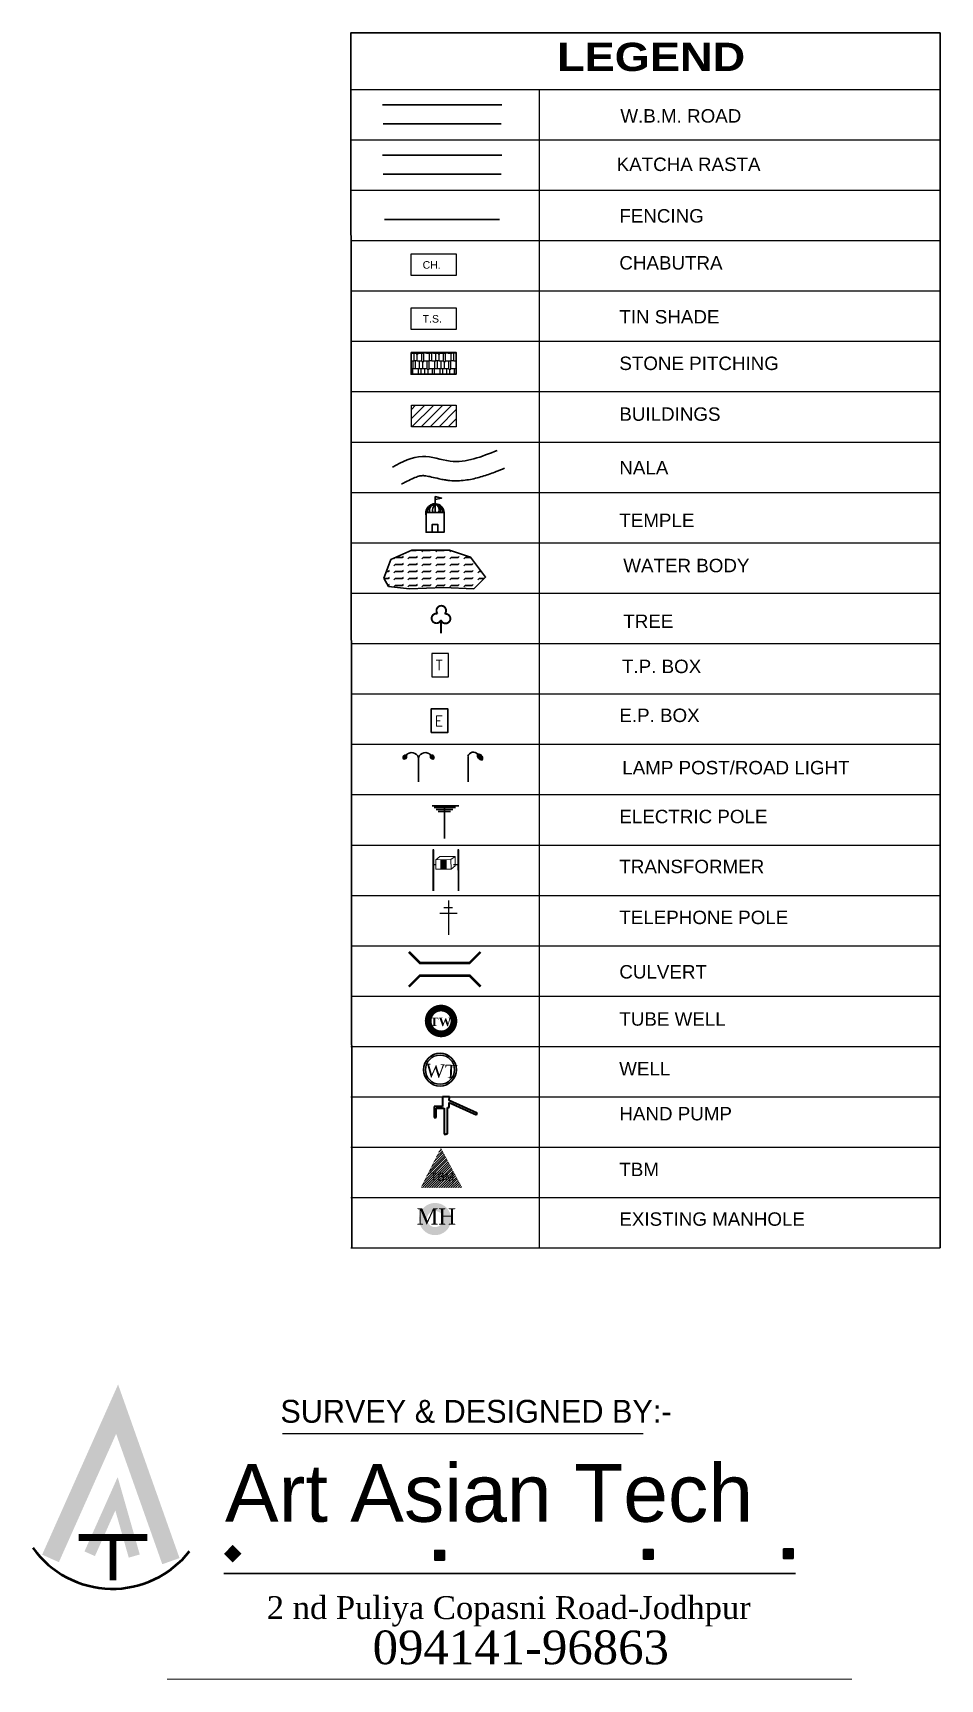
# Model space of a CAD drawing. Extents: x -8268 to 23638, y -6524 to 6806.
# Drawn here: x -2245.4 to -2160.7, y 2861.6 to 3015.3 of the extents above; entities that cross this region are included whole.
import ezdxf

# ---------------------------------------------------------------- set-up
doc = ezdxf.new("R2010")
doc.units = 0
doc.header["$MEASUREMENT"] = 0
for name, pattern in [('ACAD_ISO12W100', [21, 12, -3, 0, -3, 0, -3]), ('CENTERX2', [4, 2.5, -0.5, 0.5, -0.5]), ('DASHED', [0.75, 0.5, -0.25])]:
    doc.linetypes.add(name, pattern=pattern)
for name, color, linetype in [('BUILDING', 6, 'Continuous'), ('CULVERT', 140, 'Continuous'), ('DP', 7, 'Continuous'), ('FRAME', 7, 'Continuous'), ('HATCH', 6, 'Continuous'), ('HP', 7, 'Continuous'), ('MAN_HOLE', 4, 'Continuous'), ('STONE PICHING', 224, 'Continuous'), ('T_LINE', 7, 'ACAD_ISO12W100'), ('TABLE TEXT', 7, 'Continuous'), ('TBM', 1, 'Continuous'), ('TREES', 3, 'Continuous'), ('WATER TANK', 4, 'Continuous'), ('WELL', 4, 'Continuous')]:
    doc.layers.add(name, color=color, linetype=linetype)
for name, color, linetype, lineweight in [('center', 7, 'CENTERX2', 18), ('DRG', 6, 'Continuous', 30), ('EP', 5, 'Continuous', 30), ('FANCING', 6, 'SN-FENS', 30), ('KATCHA RASTA', 50, 'Continuous', 30), ('NALA', 4, 'Continuous', 30), ('ROAD', 9, 'Continuous', 30), ('S-B', 240, 'DASHED', 30), ('TEXT', 7, 'Continuous', 30), ('WATER', 4, 'Continuous', 30)]:
    doc.layers.add(name, color=color, linetype=linetype, lineweight=lineweight)
doc.styles.add('A', font='ARIAL.TTF')
doc.styles.add('AR', font='')
doc.styles.add('RK', font='TIMES.TTF')
doc.styles.add('ROMANS', font='romans.shx')
doc.styles.get("Standard").update_dxf_attribs({"font": 'simplex.shx'})
doc.styles.add('style1', font='swisscl.ttf', dxfattribs={"height": 5})
doc.styles.add('style19', font='', dxfattribs={"height": 5})
doc.styles.add('style3', font='swisse.ttf', dxfattribs={"height": 3})
doc.styles.add('style5', font='stylu.ttf', dxfattribs={"height": 1})
doc.styles.get('AR').set_extended_font_data('Arial Black')
doc.styles.get('style19').set_extended_font_data('Swis721 Th BT')
doc.linetypes.add('SN-FENS', pattern='A,4.742525,["X",Standard,S=2,R=359.989802,X=0,Y=-1.002985],0.257475,-0.807891,5', length=10.807891)

msp = doc.modelspace()

# ---------------------------------------------------------------- texts
at = {"layer": 'BUILDING', "color": 7, "style": 'A'}
for s, p in [('CH.', (-2209.008, 2993.257)), ('T.S.', (-2209.008, 2988.225))]:
    msp.add_text(s, height=0.7051, dxfattribs=at).set_placement(p)
at = {"layer": 'FRAME', "color": 7, "style": 'AR'}
msp.add_text('LEGEND', height=2.6361, dxfattribs=at).set_placement((-2196.468, 3011.706))
at = {"layer": 'FRAME', "style": 'A'}
for s, height, p in [('W.B.M. ROAD', 1.25353, (-2190.552, 3006.892)), ('KATCHA RASTA', 1.25353, (-2190.898, 3002.373)), ('FENCING', 1.2535, (-2190.647, 2997.562)), ('CHABUTRA', 1.2535, (-2190.647, 2993.178)), ('TIN SHADE', 1.2535, (-2190.647, 2988.146)), ('STONE PITCHING', 1.25353, (-2190.647, 2983.801)), ('BUILDINGS', 1.2535, (-2190.647, 2979.064)), ('NALA', 1.2535, (-2190.647, 2974.062)), ('TEMPLE', 1.2535, (-2190.647, 2969.151)), ('WATER BODY', 1.2535, (-2190.278, 2964.933)), ('TREE', 1.2535, (-2190.278, 2959.732)), ('T.P. BOX', 1.2535, (-2190.401, 2955.519)), ('E.P. BOX', 1.2535, (-2190.647, 2950.953)), ('LAMP POST/ROAD LIGHT', 1.25353, (-2190.374, 2946.071)), ('ELECTRIC POLE', 1.25353, (-2190.647, 2941.511)), ('TRANSFORMER', 1.25353, (-2190.647, 2936.848)), ('TELEPHONE POLE', 1.25353, (-2190.647, 2932.096)), ('CULVERT', 1.2535, (-2190.647, 2927.019)), ('TUBE WELL', 1.2535, (-2190.647, 2922.615)), ('WELL', 1.2535, (-2190.662, 2917.98)), ('HAND PUMP', 1.2535, (-2190.647, 2913.778)), ('TBM', 1.2535, (-2190.647, 2908.579)), ('EXISTING MANHOLE', 1.25353, (-2190.647, 2903.944))]:
    msp.add_text(s, height=height, dxfattribs=at).set_placement(p)
at = {"layer": 'TABLE TEXT', "color": 7}
for s, height, style, p in [('SURVEY & DESIGNED BY:-', 2.13599, 'style5', (-2222.283, 2885.563)), ('SURVEY & DESIGNED BY:-', 2.13599, 'style5', (-2222.283, 2885.563)), ('Art Asian Tech', 5.38042, 'style3', (-2227.455, 2876.32)), ('Art Asian Tech', 5.38042, 'style3', (-2227.455, 2876.32)), ('2 nd Puliya Copasni Road-Jodhpur', 2.13599, 'RK', (-2223.553, 2867.245)), ('2 nd Puliya Copasni Road-Jodhpur', 2.13599, 'RK', (-2223.553, 2867.245)), ('094141-96863 ', 3.13859, 'RK', (-2213.671, 2863.034))]:
    msp.add_text(s, height=height, dxfattribs=dict(at, style=style)).set_placement(p)

# ---------------------------------------------------------------- blocks, each defined once
blk = doc.blocks.new('A$C4B014825')
at = {"layer": 'TABLE TEXT', "color": 126}
for points, const_width in [([(7.69, 13.28), (36.78, 78.5), (60.29, 12.09)], 8), ([(24.81, 15.32), (36.52, 41.54), (44.28, 14.31)], 5), ([(50, 22.4), (20.01, 22.4)], 3), ([(35.01, 22.4), (35.01, 3.69)], 3)]:
    blk.add_lwpolyline(points, dxfattribs=dict(at, const_width=const_width))
at = {"layer": 'TABLE TEXT', "color": 126, "lineweight": 50}
blk.add_arc((34.76, 42.62), 42.62, 215.37084, 322.23061, dxfattribs=at)
blk = doc.blocks.new('TBM')
at = {"layer": 'TBM'}
h = blk.add_hatch(dxfattribs=at)
h.set_pattern_fill('ANSI31', color=256, scale=2, style=0)
h.set_pattern_definition([(45, (-10043.04594, -10174.33244), (-0.1767766953, 0.1767766953), [])])
h.paths.add_polyline_path([(-2.96, -0.02), (3.11, -0.02), (-0.02, 5.85)])
h.paths.add_polyline_path([(-1.87, 0.69), (1.87, 0.69), (1.87, 2.49), (-1.87, 2.49)], flags=24)
at = {"layer": 'TBM', "const_width": 0.05}
blk.add_lwpolyline([(-0.02, 5.85), (-2.96, -0.02), (3.11, -0.02), (-0.02, 5.85)], dxfattribs=at)
at = {"layer": 'TBM', "color": 7, "style": 'style19'}
blk.add_text('TBM', height=1.2, dxfattribs=at).set_placement((-1.57, 0.99))
blk = doc.blocks.new('WT')
at = {"layer": 'WATER', "lineweight": 30}
for radius in [2.44, 2.17]:
    blk.add_circle((-0.25, 0.12), radius, dxfattribs=at)
at = {"layer": 'WATER', "color": 7, "insert": (-2.33, 1.02), "char_height": 2, "width": 49.8222, "attachment_point": 1, "rotation": 357.2963, "style": 'style1'}
blk.add_mtext('{\\fTimes New Roman|b0|i0|c0|p18;WT}', dxfattribs=at)
blk = doc.blocks.new('W')
at = {"color": 151, "lineweight": 9, "const_width": 1}
blk.add_lwpolyline([(-1.92, 0, 1), (1.92, 0, 1)], format="xyb", close=True, dxfattribs=at)
at = {"lineweight": 9, "insert": (-0.04, 0.5), "char_height": 1.25, "width": 3.2449, "attachment_point": 2}
blk.add_mtext('{\\fTimes New Roman|b1|i0|c0|p18;TW}', dxfattribs=at)
blk = doc.blocks.new('TP')
at = {"layer": 'T_LINE', "color": 0, "linetype": 'Continuous'}
for p, q in [((0, 5.11), (0, 0)), ((-1.29, 3.22), (1.29, 3.22)), ((-0.68, 4.05), (0.58, 4.05))]:
    blk.add_line(p, q, dxfattribs=at)
blk = doc.blocks.new('tf')
at = {"layer": 'DP', "color": 7, "lineweight": 9}
for p, q in [((-3.71, 12.09), (-3.67, -0.12)), ((-3.42, 12.09), (-3.39, -0.12)), ((3.79, 12.11), (3.83, -0.1)), ((4.08, 12.11), (4.11, -0.1))]:
    blk.add_line(p, q, dxfattribs=at)
at = {"layer": 'DP', "color": 7, "lineweight": 15}
for p, q in [((-2.8, 9.12), (-1.6, 10.06)), ((1.73, 9.14), (2.93, 10.07)), ((2.93, 7.27), (2.93, 10.07)), ((-2.79, 7.72), (-3.69, 7.72)), ((-2.79, 7.56), (-3.69, 7.56)), ((-2.8, 9.12), (1.73, 9.14)), ((-2.8, 9.12), (-2.79, 6.32)), ((-2.79, 6.32), (1.74, 6.34)), ((-1.34, 9.13), (-1.34, 6.33)), ((-1.1, 9.13), (-1.09, 6.33)), ((-0.86, 9.13), (-0.85, 6.33)), ((-0.62, 9.13), (-0.61, 6.33)), ((-0.4, 9.13), (-0.4, 6.33)), ((-0.16, 9.13), (-0.15, 6.33)), ((0.08, 9.13), (0.09, 6.33)), ((0.29, 9.13), (0.29, 6.33)), ((1.74, 6.34), (1.73, 9.14)), ((1.74, 6.34), (2.93, 7.27)), ((2.52, 7.74), (4.09, 7.74)), ((2.52, 7.57), (4.09, 7.58))]:
    blk.add_line(p, q, dxfattribs=at)
at = {"layer": 'DRG', "color": 7, "lineweight": 30}
for p, q in [((-3.71, 12.09), (-3.42, 12.09)), ((3.79, 12.11), (4.08, 12.11))]:
    blk.add_line(p, q, dxfattribs=at)
at = {"layer": 'DRG', "color": 7, "lineweight": 15}
blk.add_line((-1.6, 10.06), (2.93, 10.07), dxfattribs=at)
blk = doc.blocks.new('A$C52FD59D9')
at = {"layer": 'EP', "color": 1, "lineweight": 30}
for points in [[(-4.89, 13.02), (5.65, 13.02)], [(-4.2, 12.26), (4.3, 12.26)], [(-3.37, 11.52), (3.27, 11.52)], [(-2.58, 10.73), (2.35, 10.73)], [(0, 13.02), (0, 0)]]:
    blk.add_lwpolyline(points, dxfattribs=at)
blk = doc.blocks.new('EP')
at = {"layer": 'EP', "linetype": 'Continuous', "xscale": 0.1875, "yscale": 0.1875, "zscale": 0.1875}
blk.add_blockref('A$C52FD59D9', (0, 0), dxfattribs=at)
blk = doc.blocks.new('LP')
at = {"layer": 'EP', "linetype": 'Continuous'}
for p, q in [((-2.31, 3.6), (-1.96, 3.96)), ((-2.31, 3.59), (-1.94, 3.95)), ((-2.31, 3.62), (-1.98, 3.95)), ((-2.3, 3.54), (-1.89, 3.95)), ((-2.3, 3.55), (-1.9, 3.95)), ((-2.3, 3.57), (-1.92, 3.95)), ((-2.3, 3.65), (-2, 3.95)), ((-2.3, 3.67), (-2.02, 3.95)), ((-2.3, 3.52), (-1.87, 3.94)), ((-2.3, 3.69), (-2.04, 3.94)), ((-2.29, 3.51), (-1.86, 3.94)), ((-2.29, 3.72), (-2.07, 3.94)), ((-2.29, 3.49), (-1.84, 3.93)), ((-2.28, 3.48), (-1.84, 3.92)), ((-2.28, 3.75), (-2.1, 3.92)), ((-2.28, 3.46), (-1.83, 3.91)), ((-2.27, 3.45), (-1.82, 3.9)), ((-2.26, 3.44), (-1.82, 3.88)), ((-2.26, 3.43), (-1.81, 3.87)), ((-2.25, 3.79), (-2.14, 3.9)), ((-2.25, 3.41), (-1.81, 3.86)), ((-2.24, 3.41), (-1.8, 3.84)), ((-2.22, 3.4), (-1.8, 3.83)), ((-2.21, 3.4), (-1.79, 3.81)), ((-2.19, 3.4), (-1.79, 3.8)), ((-2.18, 3.39), (-1.79, 3.78)), ((-2.16, 3.39), (-1.79, 3.76)), ((-2.14, 3.39), (-1.79, 3.74)), ((-2.12, 3.39), (-1.79, 3.73)), ((-2.1, 3.39), (-1.79, 3.71)), ((-2.08, 3.39), (-1.79, 3.68)), ((-2.05, 3.4), (-1.79, 3.66)), ((-2.03, 3.41), (-1.8, 3.63)), ((-2, 3.42), (-1.81, 3.6)), ((-1.96, 3.44), (-1.83, 3.56)), ((0, 3.59), (0, 0)), ((1.79, 3.77), (1.97, 3.96)), ((1.79, 3.8), (1.95, 3.96)), ((1.79, 3.7), (2.04, 3.95)), ((1.79, 3.72), (2.02, 3.95)), ((1.79, 3.73), (2, 3.95)), ((1.79, 3.75), (1.99, 3.95)), ((1.79, 3.67), (2.07, 3.94)), ((1.79, 3.68), (2.05, 3.94)), ((1.8, 3.82), (1.93, 3.95)), ((1.8, 3.85), (1.91, 3.95)), ((1.8, 3.64), (2.09, 3.93)), ((1.8, 3.65), (2.08, 3.93)), ((1.81, 3.88), (1.88, 3.95)), ((1.81, 3.61), (2.12, 3.92)), ((1.81, 3.62), (2.11, 3.92)), ((1.82, 3.59), (2.13, 3.91)), ((1.82, 3.58), (2.14, 3.9)), ((1.83, 3.92), (1.86, 3.94)), ((1.83, 3.57), (2.15, 3.89)), ((1.84, 3.56), (2.17, 3.89)), ((1.84, 3.55), (2.18, 3.88)), ((1.85, 3.53), (2.19, 3.87)), ((1.86, 3.52), (2.2, 3.86)), ((1.87, 3.51), (2.21, 3.85)), ((1.88, 3.5), (2.22, 3.84)), ((1.89, 3.49), (2.22, 3.83)), ((1.9, 3.48), (2.23, 3.82)), ((1.91, 3.47), (2.24, 3.81)), ((1.92, 3.47), (2.25, 3.8)), ((1.93, 3.46), (2.26, 3.79)), ((1.94, 3.45), (2.26, 3.77)), ((1.95, 3.44), (2.27, 3.76)), ((1.96, 3.44), (2.28, 3.75)), ((1.98, 3.43), (2.28, 3.74)), ((1.99, 3.42), (2.29, 3.72)), ((2, 3.42), (2.29, 3.71)), ((2.02, 3.41), (2.3, 3.69)), ((2.03, 3.41), (2.3, 3.68)), ((2.04, 3.4), (2.3, 3.66)), ((2.06, 3.4), (2.3, 3.64)), ((2.08, 3.4), (2.31, 3.63)), ((2.09, 3.39), (2.31, 3.61)), ((2.11, 3.39), (2.31, 3.59)), ((2.13, 3.39), (2.3, 3.57)), ((2.15, 3.39), (2.3, 3.54)), ((2.17, 3.39), (2.3, 3.52)), ((2.19, 3.39), (2.29, 3.49)), ((2.21, 3.4), (2.27, 3.46)), ((2.24, 3.41), (2.25, 3.42))]:
    blk.add_line(p, q, dxfattribs=at)
for centre, radius, start, end in [((-1.96, 3.61), 0.348, 71.5124, 214.6831), ((-2.13, 3.74), 0.348, 251.5124, 34.6831), ((-1.01, 3.29), 1.06, 16.6059, 142.2174), ((1.01, 3.29), 1.06, 37.7826, 163.3941), ((2.13, 3.74), 0.348, 145.3169, 288.4876), ((1.96, 3.61), 0.348, 325.3169, 108.4876)]:
    blk.add_arc(centre, radius, start, end, dxfattribs=at)
blk = doc.blocks.new('RL')
at = {"layer": 'EP', "linetype": 'Continuous'}
h = blk.add_hatch(dxfattribs=at)
h.set_pattern_fill('ANSI31', color=256, scale=0.076269, style=0)
h.set_pattern_definition([(45, (-3281.490706, 501.442085), (-0.00674133485, 0.00674133485), [])])
h.paths.add_polyline_path([(2.13, 3.3, 0.532529), (1.45, 4.15, 0.532529)])
blk.add_line((0, 0), (0, 3.81), dxfattribs=at)
for points in [[(1.45, 4.15, 0.532529), (2.13, 3.3, 16.157911)], [(1.45, 4.15, -0.532529), (2.13, 3.3, -16.157911)]]:
    blk.add_lwpolyline(points, format="xyb", dxfattribs=at)
blk.add_arc((0.81, 3.6), 0.842, 40.9389, 165.1213, dxfattribs=at)
blk = doc.blocks.new('EB')
at = {"layer": 'EP', "linetype": 'Continuous'}
blk.add_lwpolyline([(-1.13, -1.76), (1.37, -1.76), (1.37, 1.74), (-1.13, 1.74)], close=True, dxfattribs=at)
at = {"layer": 'EP', "color": 7, "linetype": 'Continuous', "style": 'ROMANS'}
blk.add_text('E  ', height=1.5, dxfattribs=at).set_placement((-0.56, -0.8))
blk = doc.blocks.new('TB')
at = {"layer": 'T_LINE', "linetype": 'Continuous'}
blk.add_lwpolyline([(-1.15, -1.84), (1.35, -1.84), (1.35, 1.66), (-1.15, 1.66)], close=True, dxfattribs=at)
at = {"layer": 'T_LINE', "color": 7, "linetype": 'Continuous', "style": 'ROMANS'}
blk.add_text('T', height=1.5, dxfattribs=at).set_placement((-0.55, -0.86))
blk = doc.blocks.new('temple')
at = {"layer": 'BUILDING', "color": 30, "lineweight": 30}
for points in [[(1.29, 4.02), (1.29, 5.09), (2.21, 4.88), (1.29, 4.69)], [(1.29, 3.97), (1.29, 2.81)]]:
    blk.add_lwpolyline(points, dxfattribs=at)
for points in [[(0, 2.8), (2.55, 2.8), (2.55, 0), (0, 0)], [(0.87, 0.01), (1.65, 0.01), (1.65, 1.12), (0.87, 1.12)]]:
    blk.add_lwpolyline(points, close=True, dxfattribs=at)
for centre, radius, start, end in [((1.26, 2.73), 1.32, 347.3159, 196.4881), ((1.27, 2.94), 1.06, 88.8257, 186.8928), ((1.34, 3.14), 0.857, 94.7039, 201.0258), ((2.15, 3.08), 1.25, 133.1061, 192.652), ((1.31, 3.2), 0.798, 332.8068, 91.4635), ((1.34, 2.94), 1.04, 352.9199, 92.4722), ((1.06, 3.21), 0.798, 329.9835, 72.8892)]:
    blk.add_arc(centre, radius, start, end, dxfattribs=at)
blk = doc.blocks.new('HP')
at = {"layer": 'HP', "color": 4, "linetype": 'CENTERX2', "lineweight": 40, "ltscale": 10}
for p, q in [((-1.06, 13.86), (-1.06, 10.3)), ((1.56, 13.86), (-1.06, 13.86)), ((1.52, 12.53), (1.56, 13.86)), ((11.93, 7.73), (1.52, 12.53)), ((-4.1, 10.3), (-4.1, 6.13)), ((-1.06, 10.3), (-4.1, 10.3)), ((-3.42, 9.6), (-0.38, 9.6)), ((-3.42, 6.13), (-3.42, 9.6)), ((-0.38, 9.6), (-0.38, 0)), ((0.92, 9.95), (1.52, 9.95)), ((0.92, 0.01), (0.92, 9.95)), ((1.52, 11.76), (11.67, 7.15)), ((1.52, 9.95), (1.52, 11.76)), ((11.67, 7.15), (11.93, 7.73)), ((-4.1, 6.13), (-3.42, 6.13)), ((-0.38, 0), (0.38, 0)), ((0.28, 0.02), (0.92, 0.01))]:
    blk.add_line(p, q, dxfattribs=at)
blk = doc.blocks.new('m.h.')
at = {"layer": 'MAN_HOLE', "const_width": 0.5}
blk.add_lwpolyline([(-0.75, 0, 1), (0.75, 0, 1)], format="xyb", close=True, dxfattribs=at)
at = {"layer": 'TEXT', "color": 1, "insert": (-1.14, 0.66), "char_height": 1, "width": 2.3964, "attachment_point": 1}
blk.add_mtext('{\\fTimes New Roman|b0|i0|c0|p18;MH}', dxfattribs=at)

# ---------------------------------------------------------------- hatches: boundary and pattern name
at = {"layer": 'HATCH'}
h = msp.add_hatch(dxfattribs=at)
h.set_pattern_fill('ANSI31', color=256, scale=4.780288, style=0)
h.set_pattern_definition([(45, (-2563.1335, 3076.6213), (-0.4225217, 0.4225217), [])])
h.paths.add_polyline_path([(-2210.059, 2980.533), (-2205.862, 2980.533), (-2205.862, 2978.5), (-2210.059, 2978.5)])
at = {"layer": 'NALA', "ltscale": 10}
h = msp.add_hatch(dxfattribs=at)
h.set_pattern_fill('FLEX', color=256, scale=2.611511, style=0)
h.set_pattern_definition([(0, (-2872.2865, 2811.56416), (0, 0.6528778), [0.6528778, -0.6528778]), (45, (-2871.63364, 2811.56416), (4e-17, 0.65287782), [0.16321946, -0.59686976, 0.16321946, -0.9233087])])
h.paths.add_polyline_path([(-2204.545, 2966.33), (-2206.509, 2966.984), (-2210.001, 2966.984), (-2211.965, 2966.112), (-2212.619, 2964.368), (-2212.183, 2963.605), (-2210.219, 2963.387), (-2207.055, 2963.496), (-2204.218, 2963.387), (-2203.127, 2964.477)])
at = {"layer": 'STONE PICHING'}
h = msp.add_hatch(dxfattribs=at)
h.set_pattern_fill('AR-RSHKE', color=31, scale=0.059754, style=0)
h.set_pattern_definition([(0, (-2563.15906, 3075.7104), (1.5237167, 0.7170432), [0.3585216, -0.298768, 0.4182752, -0.1792608, 0.5377824, -0.2390144]), (0, (-2562.80054, 3075.7403), (1.5237167, 0.7170432), [0.298768, -1.1353183, 0.2390144, -0.3585216]), (0, (-2562.0835, 3075.6656), (1.5237167, 0.7170432), [0.1792608, -1.8523615]), (90, (-2563.15906, 3075.7104), (-0.5079056, 0.71704315), [0.6871664, -2.1810063]), (90, (-2562.80054, 3075.7104), (-0.5079056, 0.71704315), [0.672228, -2.1959447]), (90, (-2562.50177, 3075.7104), (-0.5079056, 0.71704315), [0.6274128, -2.24076]), (90, (-2562.0835, 3075.66557), (-0.5079056, 0.71704315), [0.6871664, -2.1810063]), (90, (-2561.90424, 3075.66557), (-0.5079056, 0.71704315), [0.6871664, -2.1810063]), (90, (-2561.36645, 3075.7104), (-0.5079056, 0.71704315), [0.6572896, -2.210883])])
h.paths.add_polyline_path([(-2210.085, 2985.447), (-2205.888, 2985.447), (-2205.888, 2983.415), (-2210.085, 2983.415)])

# ---------------------------------------------------------------- linework, layer by layer
at = {"layer": 'BUILDING'}
for points in [[(-2210.088, 2994.643), (-2205.891, 2994.643), (-2205.891, 2992.61), (-2210.088, 2992.61)], [(-2210.088, 2989.611), (-2205.891, 2989.611), (-2205.891, 2987.579), (-2210.088, 2987.579)], [(-2210.059, 2980.533), (-2205.862, 2980.533), (-2205.862, 2978.5), (-2210.059, 2978.5)]]:
    msp.add_lwpolyline(points, close=True, dxfattribs=at)
at = {"layer": 'CULVERT', "const_width": 0.235}
for points in [[(-2210.292, 2929.497), (-2209.262, 2928.469), (-2204.628, 2928.469), (-2203.599, 2929.497)], [(-2210.292, 2926.26), (-2209.262, 2927.288), (-2204.628, 2927.288), (-2203.599, 2926.26)]]:
    msp.add_lwpolyline(points, dxfattribs=at)
at = {"layer": 'FANCING', "linetype": 'SN-FENS', "ltscale": 0.5}
msp.add_lwpolyline([(-2212.575, 2997.858), (-2201.839, 2997.858)], dxfattribs=at)
at = {"layer": 'FRAME'}
for points in [[(-2215.715, 3009.988), (-2160.715, 3009.988)], [(-2215.715, 3005.287), (-2160.715, 3005.287)], [(-2215.715, 3000.586), (-2160.715, 3000.586)], [(-2215.715, 2995.886), (-2160.715, 2995.886)], [(-2215.715, 2991.185), (-2160.715, 2991.185)], [(-2215.715, 2986.484), (-2160.715, 2986.484)], [(-2215.715, 2981.783), (-2160.715, 2981.783)], [(-2215.715, 2977.083), (-2160.715, 2977.083)], [(-2215.715, 2972.382), (-2160.715, 2972.382)], [(-2215.715, 2967.681), (-2160.715, 2967.681)], [(-2215.715, 2962.981), (-2160.715, 2962.981)], [(-2215.715, 2958.28), (-2160.715, 2958.28)], [(-2215.715, 2953.579), (-2160.715, 2953.579)], [(-2215.715, 2948.878), (-2160.715, 2948.878)], [(-2215.715, 2944.178), (-2160.715, 2944.178)], [(-2215.715, 2939.477), (-2160.715, 2939.477)], [(-2215.715, 2934.776), (-2160.715, 2934.776)], [(-2215.715, 2930.076), (-2160.715, 2930.076)], [(-2215.715, 2925.375), (-2160.715, 2925.375)], [(-2215.715, 2920.674), (-2160.715, 2920.674)], [(-2215.715, 2915.973), (-2160.715, 2915.973)], [(-2215.715, 2911.273), (-2160.715, 2911.273)], [(-2215.715, 2906.572), (-2160.715, 2906.572)], [(-2215.715, 2901.871), (-2160.715, 2901.871)]]:
    msp.add_lwpolyline(points, dxfattribs=at)
at = {"layer": 'FRAME', "color": 7}
msp.add_lwpolyline([(-2198.128, 3009.988), (-2198.128, 2901.871)], dxfattribs=at)
at = {"layer": 'KATCHA RASTA', "ltscale": 250}
for points in [[(-2212.751, 3003.862), (-2201.612, 3003.862)], [(-2212.676, 3002.082), (-2201.686, 3002.082)]]:
    msp.add_lwpolyline(points, dxfattribs=at)
at = {"layer": 'NALA', "ltscale": 10}
msp.add_lwpolyline([(-2212.619, 2964.368), (-2211.965, 2966.112), (-2210.001, 2966.984), (-2206.509, 2966.984), (-2204.545, 2966.33), (-2203.127, 2964.477), (-2204.218, 2963.387), (-2207.055, 2963.496), (-2210.219, 2963.387), (-2212.183, 2963.605)], close=True, dxfattribs=at)
msp.add_spline([(-2211.832, 2974.733), (-2209.019, 2975.744), (-2206.43, 2975.295), (-2202.041, 2976.307)], degree=3, dxfattribs=at)
msp.add_open_spline([(-2210.979, 2973.149), (-2210.858, 2973.214), (-2210.74, 2973.278), (-2210.4, 2973.458), (-2210.188, 2973.566), (-2209.801, 2973.742), (-2209.626, 2973.811), (-2209.321, 2973.905), (-2209.193, 2973.93), (-2209.06, 2973.943), (-2209.033, 2973.945), (-2208.989, 2973.946), (-2208.97, 2973.946), (-2208.927, 2973.945), (-2208.903, 2973.944), (-2208.828, 2973.939), (-2208.77, 2973.933), (-2208.561, 2973.903), (-2208.382, 2973.867), (-2207.968, 2973.771), (-2207.733, 2973.711), (-2207.313, 2973.618), (-2207.146, 2973.584), (-2206.861, 2973.537), (-2206.75, 2973.521), (-2206.396, 2973.48), (-2206.16, 2973.467), (-2205.448, 2973.463), (-2204.986, 2973.513), (-2204.106, 2973.676), (-2203.688, 2973.788), (-2202.889, 2974.042), (-2202.507, 2974.184), (-2201.873, 2974.432), (-2201.613, 2974.538), (-2201.361, 2974.641)], degree=3, knots=[0, 0, 0, 0, 1.2130372, 1.2130372, 3.6391115, 3.6391115, 6.0651858, 6.0651858, 8.4912601, 8.4912601, 9.1301242, 9.1301242, 9.6160956, 9.6160956, 10.1020669, 10.1020669, 11.0740096, 11.0740096, 13.2217959, 13.2217959, 15.3695822, 15.3695822, 16.6464853, 16.6464853, 17.4167734, 17.4167734, 19.0128608, 19.0128608, 22.3237721, 22.3237721, 25.6346833, 25.6346833, 28.9455945, 28.9455945, 31.3696051, 31.3696051, 31.3696051, 31.3696051], dxfattribs=at)
at = {"layer": 'ROAD', "color": 3, "linetype": 'Continuous'}
msp.add_lwpolyline([(-2160.715, 2901.871), (-2160.715, 3015.26), (-2215.715, 3015.26), (-2215.601, 2901.871)], dxfattribs=at)
at = {"layer": 'ROAD', "linetype": 'DASHED', "ltscale": 200}
for points in [[(-2212.751, 3008.563), (-2201.612, 3008.563)], [(-2212.676, 3006.783), (-2201.686, 3006.783)]]:
    msp.add_lwpolyline(points, dxfattribs=at)
at = {"layer": 'S-B', "linetype": 'Continuous'}
msp.add_lwpolyline([(-2210.085, 2985.447), (-2205.888, 2985.447), (-2205.888, 2983.415), (-2210.085, 2983.415)], close=True, dxfattribs=at)
at = {"layer": 'TABLE TEXT'}
msp.add_line((-2188.429, 2884.53), (-2222.089, 2884.53), dxfattribs=at)
at = {"layer": 'TABLE TEXT', "color": 7, "lineweight": 5}
for p, q in [((-2188.429, 2884.53), (-2222.089, 2884.53)), ((-2232.85, 2861.644), (-2168.961, 2861.644))]:
    msp.add_line(p, q, dxfattribs=at)
at = {"layer": 'TABLE TEXT', "color": 126, "lineweight": 30}
for p, q in [((-2187.496, 2873.736), (-2188.399, 2873.732)), ((-2187.496, 2873.736), (-2188.399, 2873.732)), ((-2188.399, 2873.732), (-2188.395, 2872.829)), ((-2188.399, 2873.732), (-2188.395, 2872.829)), ((-2188.395, 2872.829), (-2187.492, 2872.833)), ((-2188.395, 2872.829), (-2187.492, 2872.833)), ((-2187.492, 2872.833), (-2187.496, 2873.736)), ((-2187.492, 2872.833), (-2187.496, 2873.736)), ((-2174.211, 2871.495), (-2227.546, 2871.495)), ((-2174.211, 2871.495), (-2227.546, 2871.495))]:
    msp.add_line(p, q, dxfattribs=at)
for points in [[(-2206.97, 2872.745), (-2206.974, 2873.648), (-2207.878, 2873.644), (-2207.874, 2872.741)], [(-2206.97, 2872.745), (-2206.974, 2873.648), (-2207.878, 2873.644), (-2207.874, 2872.741)], [(-2174.419, 2872.892), (-2174.423, 2873.795), (-2175.327, 2873.791), (-2175.323, 2872.888)], [(-2174.419, 2872.892), (-2174.423, 2873.795), (-2175.327, 2873.791), (-2175.323, 2872.888)]]:
    msp.add_lwpolyline(points, close=True, dxfattribs=at)
for points in [[(-2226.728, 2874.165), (-2227.546, 2873.34), (-2225.903, 2873.347)], [(-2226.728, 2874.165), (-2227.546, 2873.34), (-2225.903, 2873.347)], [(-2227.546, 2873.34), (-2226.721, 2872.522), (-2225.903, 2873.347)], [(-2227.546, 2873.34), (-2226.721, 2872.522), (-2225.903, 2873.347)], [(-2207.424, 2873.194), (-2206.974, 2873.648), (-2207.878, 2873.644)], [(-2207.424, 2873.194), (-2206.974, 2873.648), (-2207.878, 2873.644)], [(-2207.424, 2873.194), (-2207.878, 2873.644), (-2207.874, 2872.741)], [(-2207.424, 2873.194), (-2207.878, 2873.644), (-2207.874, 2872.741)], [(-2207.424, 2873.194), (-2207.874, 2872.741), (-2206.97, 2872.745)], [(-2207.424, 2873.194), (-2207.874, 2872.741), (-2206.97, 2872.745)], [(-2207.424, 2873.194), (-2206.97, 2872.745), (-2206.974, 2873.648)], [(-2207.424, 2873.194), (-2206.97, 2872.745), (-2206.974, 2873.648)], [(-2187.946, 2873.283), (-2187.496, 2873.736), (-2188.399, 2873.732)], [(-2187.946, 2873.283), (-2187.496, 2873.736), (-2188.399, 2873.732)], [(-2187.946, 2873.283), (-2188.399, 2873.732), (-2188.395, 2872.829)], [(-2187.946, 2873.283), (-2188.399, 2873.732), (-2188.395, 2872.829)], [(-2187.946, 2873.283), (-2188.395, 2872.829), (-2187.492, 2872.833)], [(-2187.946, 2873.283), (-2188.395, 2872.829), (-2187.492, 2872.833)], [(-2187.946, 2873.283), (-2187.492, 2872.833), (-2187.496, 2873.736)], [(-2187.946, 2873.283), (-2187.492, 2872.833), (-2187.496, 2873.736)], [(-2174.873, 2873.342), (-2174.423, 2873.795), (-2175.327, 2873.791)], [(-2174.873, 2873.342), (-2174.423, 2873.795), (-2175.327, 2873.791)], [(-2174.873, 2873.342), (-2175.327, 2873.791), (-2175.323, 2872.888)], [(-2174.873, 2873.342), (-2175.327, 2873.791), (-2175.323, 2872.888)], [(-2174.873, 2873.342), (-2175.323, 2872.888), (-2174.419, 2872.892)], [(-2174.873, 2873.342), (-2175.323, 2872.888), (-2174.419, 2872.892)], [(-2174.873, 2873.342), (-2174.419, 2872.892), (-2174.423, 2873.795)], [(-2174.873, 2873.342), (-2174.419, 2872.892), (-2174.423, 2873.795)]]:
    msp.add_solid(points, dxfattribs=at)
at = {"layer": 'TREES', "color": 3}
msp.add_lwpolyline([(-2207.3, 2960.481, 0.179, 0.179, 2.2553306), (-2206.945, 2961.043, 0.179, 0.179, 2.2553306), (-2207.609, 2961.064, 0.179, 0.179, 2.2553306), (-2207.297, 2960.477, 0, 0, 0)], format="xyseb", dxfattribs=at)
at = {"layer": 'TREES', "color": 244, "const_width": 0.179}
msp.add_lwpolyline([(-2207.297, 2960.477), (-2207.297, 2959.222)], dxfattribs=at)

# ---------------------------------------------------------------- block references
at = {"layer": 'center', "lineweight": 9, "xscale": 0.6555017963437422, "yscale": 0.6555017963428327, "zscale": 0.6555017963427954}
msp.add_blockref('temple', (-2208.679, 2968.66), dxfattribs=at)
at = {"layer": 'EP', "color": 0}
for name, p, xscale, yscale, zscale in [('EB', (-2207.508, 2951.081), 0.6267627092893235, 0.6267627092893235, 0.6267627092896901), ('LP', (-2209.391, 2945.375), 0.6267627092893235, 0.6267627092893235, 0.6267627092896901), ('RL', (-2204.77, 2945.363), 0.6267627092893235, 0.6267627092893235, 0.6267627092896901), ('EP', (-2206.956, 2940.083), 1.253525418578647, 1.253525418579329, 1.25352541857938), ('tf', (-2206.902, 2935.246), 0.3133813546446618, 0.3133813546448891, 0.3133813546448451)]:
    msp.add_blockref(name, p, dxfattribs=dict(at, xscale=xscale, yscale=yscale, zscale=zscale))
at = {"layer": 'FANCING', "xscale": 0.25, "yscale": 0.25, "zscale": 0.25}
msp.add_blockref('HP', (-2206.901, 2912.509), dxfattribs=at)
at = {"layer": 'HATCH', "xscale": 1.5, "yscale": 1.5, "zscale": 1.5}
msp.add_blockref('m.h.', (-2207.842, 2904.572), dxfattribs=at)
at = {"layer": 'T_LINE', "color": 0, "xscale": 0.6267627092893235, "yscale": 0.6267627092893235, "zscale": 0.6267627092896901}
for name, p in [('TB', (-2207.43, 2956.319)), ('TP', (-2206.596, 2931.105))]:
    msp.add_blockref(name, p, dxfattribs=at)
at = {"layer": 'TABLE TEXT', "color": 4, "xscale": 0.2135994562777341, "yscale": 0.2135994562795531, "zscale": 0.2135994562789235}
msp.add_blockref('A$C4B014825', (-2245.375, 2870.065), dxfattribs=at)
msp.add_blockref('A$C4B014825', (-2245.375, 2870.065), dxfattribs=at)
at = {"layer": 'TBM', "xscale": 0.6267627092893235, "yscale": 0.6267627092893235, "zscale": 0.6267627092896901}
msp.add_blockref('TBM', (-2207.293, 2907.518), dxfattribs=at)
at = {"layer": 'WATER TANK', "color": 0, "xscale": 0.6267627092893235, "yscale": 0.6267627092893235, "zscale": 0.6267627092896901}
msp.add_blockref('WT', (-2207.228, 2918.436), dxfattribs=at)
at = {"layer": 'WELL', "color": 0, "xscale": 0.6267627092893235, "yscale": 0.6267627092893235, "zscale": 0.6267627092896901}
msp.add_blockref('W', (-2207.286, 2923.057), dxfattribs=at)

msp.set_redraw_order([(e.dxf.handle, doc.entitydb.next_handle()) for e in msp.query("TEXT MTEXT ATTDEF DIMENSION ARC_DIMENSION")])  # texts and dimensions are drawn at this point

doc.saveas('drawing.dxf')
